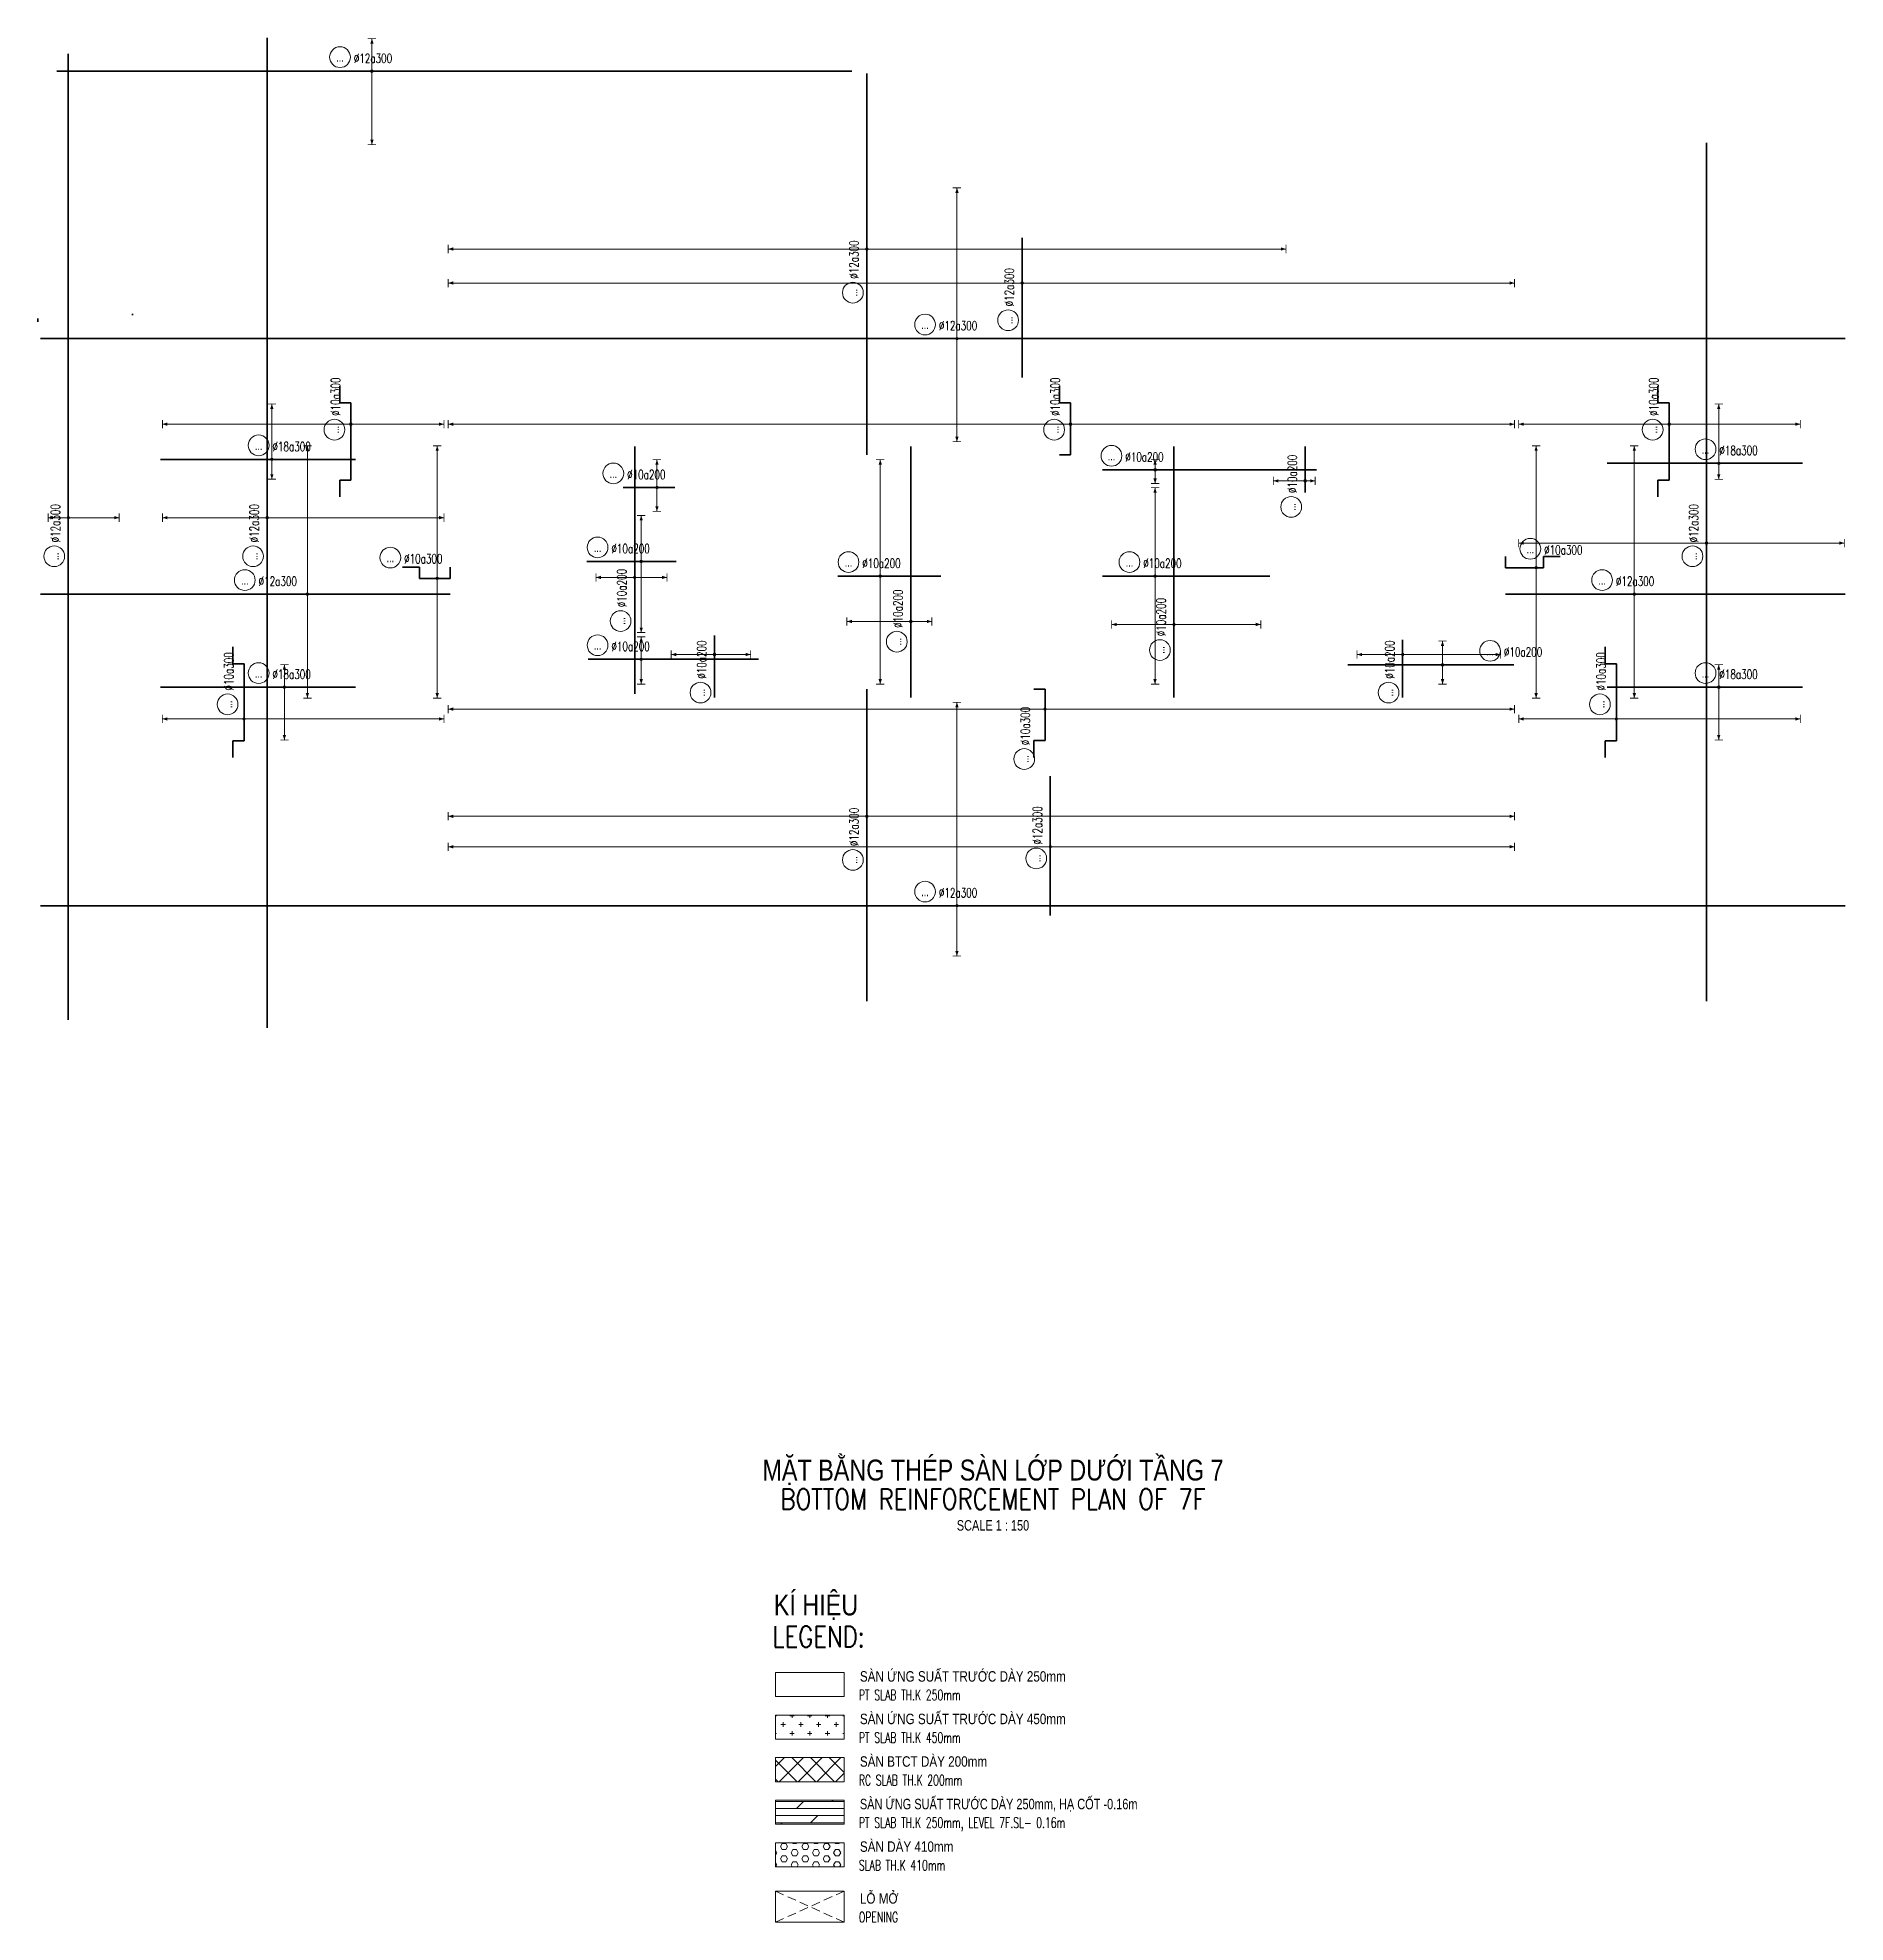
# Model space of a CAD drawing. Header units: millimetres. Extents: x 127300 to 589785, y -24728 to 44820.
# Drawn here: x 127300 to 192140, y -24728 to 42860 of the extents above; entities that cross this region are included whole.
import ezdxf
from ezdxf.enums import TextEntityAlignment as Align

# ---------------------------------------------------------------- set-up
doc = ezdxf.new("R2010")
doc.units = ezdxf.units.MM
doc.linetypes.add('DASHED2', pattern=[9.525, 6.35, -3.175])
doc.layers.get('0').update_dxf_attribs({"lineweight": 20})
for name, color, linetype, lineweight in [('NDC_S_ANNO', 7, 'Continuous', 20), ('NDC_S_DIM', 1, 'Continuous', 15), ('NDC_S_ENG TEXT', 2, 'Continuous', 20), ('NDC_S_ENG TITLE', 3, 'Continuous', 20), ('NDC_S_HATCH MATERIAL', 8, 'Continuous', 13), ('NDC_S_OPENING', 9, 'DASHED2', 13), ('NDC_S_REBAR', 4, 'Continuous', 35), ('NDC_S_SLAB', 2, 'Continuous', 20), ('NDC_S_TEXT SYMBOL', 7, 'Continuous', 20), ('NDC_S_VN TEXT', 7, 'Continuous', 20), ('NDC_S_VN TITLE', 6, 'Continuous', 35)]:
    doc.layers.add(name, color=color, linetype=linetype, lineweight=lineweight)
doc.styles.add('$0$NDC_EN TXT', font='romans.shx', dxfattribs={"width": 0.8})
doc.styles.add('ARIAL', font='arial.ttf', dxfattribs={"width": 0.7})
doc.styles.add('NDC_ANNO', font='', dxfattribs={"width": 0.8})
doc.styles.add('NDC_EN TXT', font='romans.shx', dxfattribs={"width": 0.8})
doc.styles.add('NDC_ROMANS', font='romans.shx', dxfattribs={"width": 0.7})
doc.styles.add('NDC_VIE TXT', font='arial.ttf', dxfattribs={"width": 0.8})
doc.styles.get('NDC_ANNO').set_extended_font_data('Dotum')

msp = doc.modelspace()

# ---------------------------------------------------------------- texts
at = {"layer": 'NDC_S_ENG TEXT', "style": '$0$NDC_EN TXT'}
for s, height, width, p in [('LEGEND:', 750, 0.8, (153653, -14863)), ('PT SLAB TH.K 250mm', 375, 0.65, (156755, -16765)), ('PT SLAB TH.K 450mm', 375, 0.65, (156755, -18291)), ('RC SLAB TH.K 200mm', 375, 0.65, (156755, -19817)), ('PT SLAB TH.K 250mm, LEVEL 7F.SL- 0.16m', 375, 0.65, (156755, -21343)), ('SLAB TH.K 410mm', 375, 0.65, (156755, -22869)), ('OPENING', 375, 0.65, (156755, -24728))]:
    msp.add_text(s, height=height, dxfattribs=dict(at, width=width)).set_placement(p)
at = {"layer": 'NDC_S_VN TEXT', "style": 'NDC_VIE TXT', "width": 0.8}
msp.add_text('KÍ HIỆU', height=750, dxfattribs=at).set_placement((153704, -12972), align=Align.TOP_LEFT)
at = {"layer": 'NDC_S_VN TEXT', "style": 'NDC_VIE TXT'}
for s, width, p in [('SÀN ỨNG SUẤT TRƯỚC DÀY 250mm', 0.8, (156793, -16096)), ('SÀN ỨNG SUẤT TRƯỚC DÀY 450mm', 0.8, (156793, -17622)), ('SÀN BTCT DÀY 200mm', 0.8, (156793, -19148)), ('SÀN ỨNG SUẤT TRƯỚC DÀY 250mm, HẠ CỐT -0.16m', 0.75, (156793, -20674)), ('SÀN DÀY 410mm', 0.8, (156793, -22200)), ('LỖ MỞ', 0.8, (156793, -24059))]:
    msp.add_text(s, height=375, dxfattribs=dict(at, width=width)).set_placement(p)

# ---------------------------------------------------------------- blocks, each defined once
blk = doc.blocks.new('Drawing name_symbol')
at = {"layer": 'NDC_S_ENG TITLE', "style": 'NDC_EN TXT', "width": 0.8}
blk.add_attdef('SECTDET1', text='', height=5, dxfattribs=at).set_placement((0, 1.01), align=Align.CENTER)
at = {"layer": 'NDC_S_TEXT SYMBOL', "lineweight": 25, "style": 'NDC_ANNO', "width": 0.8}
blk.add_attdef('SSCALE', text='', height=2.5, dxfattribs=at).set_placement((0, -4), align=Align.CENTER)
at = {"layer": 'NDC_S_VN TITLE', "style": 'NDC_VIE TXT', "width": 0.8}
blk.add_attdef('SECTDET2', text='', height=5, dxfattribs=at).set_placement((0, 7.97), align=Align.CENTER)
blk = doc.blocks.new('*U23')
h = blk.add_hatch(color=6)
edge = h.paths.add_edge_path()
edge.add_arc((0.5, 0), 0.3, 0, 360)
at = {"layer": 'NDC_S_DIM', "color": 6}
for q in [(0.5, 21.16), (0.5, -25.84)]:
    blk.add_line((0.5, 0), q, dxfattribs=at)
for points in [[(-0.5, 21.16, 0.2, 0.2, 0), (1.5, 21.16, 0, 0, 0)], [(-0.5, -25.84, 0.2, 0.2, 0), (1.5, -25.84, 0, 0, 0)]]:
    blk.add_lwpolyline(points, format="xyseb", dxfattribs=at)
at = {"layer": 'NDC_S_DIM'}
blk.add_circle((-5.62, 3.36), 2.48, dxfattribs=at)
at = {"layer": 'NDC_S_DIM', "color": 6}
blk.add_circle((0.5, 0), 0.3, dxfattribs=at)
for points in [[(0.1, 19.96), (0.5, 21.16), (0.9, 19.96)], [(0.1, -24.64), (0.5, -25.84), (0.9, -24.64)]]:
    blk.add_solid(points, dxfattribs=at)
at = {"layer": 'NDC_S_REBAR'}
for p, q in [((0, 0), (-12.04, 0)), ((-12.04, 0), (-12.04, 0)), ((0, 0), (27.96, 0)), ((27.96, 0), (27.96, 0)), ((27.96, 0), (27.96, 0)), ((-12.04, 0), (-12.04, 0))]:
    blk.add_line(p, q, dxfattribs=at)
at = {"layer": 'NDC_S_VN TEXT', "style": 'ARIAL', "width": 0.7}
blk.add_attdef('KHT', text='', height=2.2, dxfattribs=at).set_placement((-5.62, 3.36), align=Align.MIDDLE_CENTER)
at = {"layer": 'NDC_S_VN TEXT', "color": 3, "style": 'NDC_ROMANS', "width": 0.7}
blk.add_attdef('DKT', (-2.32, 1.98), '', height=2.2, dxfattribs=at)
blk = doc.blocks.new('*U24')
h = blk.add_hatch(color=6)
edge = h.paths.add_edge_path()
edge.add_arc((1.97, 0), 0.3, 0, 360)
at = {"layer": 'NDC_S_DIM', "color": 6}
for q in [(1.97, 27.83), (1.97, -25.84)]:
    blk.add_line((1.97, 0), q, dxfattribs=at)
for points in [[(0.97, 27.83, 0.2, 0.2, 0), (2.97, 27.83, 0, 0, 0)], [(0.97, -25.84, 0.2, 0.2, 0), (2.97, -25.84, 0, 0, 0)]]:
    blk.add_lwpolyline(points, format="xyseb", dxfattribs=at)
at = {"layer": 'NDC_S_DIM'}
blk.add_circle((-5.62, 3.36), 2.48, dxfattribs=at)
at = {"layer": 'NDC_S_DIM', "color": 6}
blk.add_circle((1.97, 0), 0.3, dxfattribs=at)
for points in [[(1.57, 26.63), (1.97, 27.83), (2.37, 26.63)], [(1.57, -24.64), (1.97, -25.84), (2.37, -24.64)]]:
    blk.add_solid(points, dxfattribs=at)
at = {"layer": 'NDC_S_REBAR'}
for p, q in [((0, 0), (-8.18, 0)), ((-8.18, 0), (-8.18, 0)), ((0, 0), (16.48, 0)), ((16.48, 0), (16.48, 0)), ((16.48, 0), (16.48, 0)), ((-8.18, 0), (-8.18, 0))]:
    blk.add_line(p, q, dxfattribs=at)
at = {"layer": 'NDC_S_VN TEXT', "style": 'ARIAL', "width": 0.7}
blk.add_attdef('KHT', text='', height=2.2, dxfattribs=at).set_placement((-5.62, 3.36), align=Align.MIDDLE_CENTER)
at = {"layer": 'NDC_S_VN TEXT', "color": 3, "style": 'NDC_ROMANS', "width": 0.7}
blk.add_attdef('DKT', (-2.32, 1.98), '', height=2.2, dxfattribs=at)
blk = doc.blocks.new('*U25')
h = blk.add_hatch(color=6)
edge = h.paths.add_edge_path()
edge.add_arc((4.81, 0), 0.3, 0, 360)
at = {"layer": 'NDC_S_DIM', "color": 6}
for q in [(4.81, 5.38), (4.81, -5.95)]:
    blk.add_line((4.81, 0), q, dxfattribs=at)
for points in [[(3.81, 5.38, 0.2, 0.2, 0), (5.81, 5.38, 0, 0, 0)], [(3.81, -5.95, 0.2, 0.2, 0), (5.81, -5.95, 0, 0, 0)]]:
    blk.add_lwpolyline(points, format="xyseb", dxfattribs=at)
at = {"layer": 'NDC_S_DIM'}
blk.add_circle((-5.62, 3.36), 2.48, dxfattribs=at)
at = {"layer": 'NDC_S_DIM', "color": 6}
blk.add_circle((4.81, 0), 0.3, dxfattribs=at)
for points in [[(4.41, 4.18), (4.81, 5.38), (5.21, 4.18)], [(4.41, -4.75), (4.81, -5.95), (5.21, -4.75)]]:
    blk.add_solid(points, dxfattribs=at)
at = {"layer": 'NDC_S_REBAR'}
for p, q in [((0, 0), (-7.85, 0)), ((-7.85, 0), (-7.85, 0)), ((0, 0), (32.82, 0)), ((32.82, 0), (32.82, 0)), ((32.82, 0), (32.82, 0)), ((-7.85, 0), (-7.85, 0))]:
    blk.add_line(p, q, dxfattribs=at)
at = {"layer": 'NDC_S_VN TEXT', "style": 'ARIAL', "width": 0.7}
blk.add_attdef('KHT', text='', height=2.2, dxfattribs=at).set_placement((-5.62, 3.36), align=Align.MIDDLE_CENTER)
at = {"layer": 'NDC_S_VN TEXT', "color": 3, "style": 'NDC_ROMANS', "width": 0.7}
blk.add_attdef('DKT', (-2.32, 1.98), '', height=2.2, dxfattribs=at)
blk = doc.blocks.new('*U19')
h = blk.add_hatch(color=6)
edge = h.paths.add_edge_path()
edge.add_arc((4.81, 0), 0.3, 0, 360)
at = {"layer": 'NDC_S_DIM', "color": 6}
for q in [(4.81, 10.99), (4.81, -17.01)]:
    blk.add_line((4.81, 0), q, dxfattribs=at)
for points in [[(3.81, 10.99, 0.2, 0.2, 0), (5.81, 10.99, 0, 0, 0)], [(3.81, -17.01, 0.2, 0.2, 0), (5.81, -17.01, 0, 0, 0)]]:
    blk.add_lwpolyline(points, format="xyseb", dxfattribs=at)
at = {"layer": 'NDC_S_DIM'}
blk.add_circle((-5.62, 3.36), 2.48, dxfattribs=at)
at = {"layer": 'NDC_S_DIM', "color": 6}
blk.add_circle((4.81, 0), 0.3, dxfattribs=at)
for points in [[(4.41, 9.79), (4.81, 10.99), (5.21, 9.79)], [(4.41, -15.81), (4.81, -17.01), (5.21, -15.81)]]:
    blk.add_solid(points, dxfattribs=at)
at = {"layer": 'NDC_S_REBAR'}
for p, q in [((0, 0), (-8.18, 0)), ((-8.18, 0), (-8.18, 0)), ((0, 0), (13.15, 0)), ((13.15, 0), (13.15, 0)), ((13.15, 0), (13.15, 0)), ((-8.18, 0), (-8.18, 0))]:
    blk.add_line(p, q, dxfattribs=at)
at = {"layer": 'NDC_S_VN TEXT', "style": 'ARIAL', "width": 0.7}
blk.add_attdef('KHT', text='', height=2.2, dxfattribs=at).set_placement((-5.62, 3.36), align=Align.MIDDLE_CENTER)
at = {"layer": 'NDC_S_VN TEXT', "color": 3, "style": 'NDC_ROMANS', "width": 0.7}
blk.add_attdef('DKT', (-2.32, 1.98), '', height=2.2, dxfattribs=at)
blk = doc.blocks.new('*U20')
h = blk.add_hatch(color=6)
edge = h.paths.add_edge_path()
edge.add_arc((4.81, 0), 0.3, 0, 360)
at = {"layer": 'NDC_S_DIM', "color": 6}
for q in [(4.81, 6.63), (4.81, -5.71)]:
    blk.add_line((4.81, 0), q, dxfattribs=at)
for points in [[(3.81, 6.63, 0.2, 0.2, 0), (5.81, 6.63, 0, 0, 0)], [(3.81, -5.71, 0.2, 0.2, 0), (5.81, -5.71, 0, 0, 0)]]:
    blk.add_lwpolyline(points, format="xyseb", dxfattribs=at)
at = {"layer": 'NDC_S_DIM'}
blk.add_circle((-5.62, 3.36), 2.48, dxfattribs=at)
at = {"layer": 'NDC_S_DIM', "color": 6}
blk.add_circle((4.81, 0), 0.3, dxfattribs=at)
for points in [[(4.41, 5.43), (4.81, 6.63), (5.21, 5.43)], [(4.41, -4.51), (4.81, -5.71), (5.21, -4.51)]]:
    blk.add_solid(points, dxfattribs=at)
at = {"layer": 'NDC_S_REBAR'}
for p, q in [((0, 0), (-3.28, 0)), ((-3.28, 0), (-3.28, 0)), ((0, 0), (9.06, 0)), ((9.06, 0), (9.06, 0)), ((9.06, 0), (9.06, 0)), ((-3.28, 0), (-3.28, 0))]:
    blk.add_line(p, q, dxfattribs=at)
at = {"layer": 'NDC_S_VN TEXT', "style": 'ARIAL', "width": 0.7}
blk.add_attdef('KHT', text='', height=2.2, dxfattribs=at).set_placement((-5.62, 3.36), align=Align.MIDDLE_CENTER)
at = {"layer": 'NDC_S_VN TEXT', "color": 3, "style": 'NDC_ROMANS', "width": 0.7}
blk.add_attdef('DKT', (-2.32, 1.98), '', height=2.2, dxfattribs=at)
blk = doc.blocks.new('*U21')
h = blk.add_hatch(color=6)
edge = h.paths.add_edge_path()
edge.add_arc((4.81, 0), 0.3, 0, 360)
at = {"layer": 'NDC_S_DIM', "color": 6}
for q in [(4.81, 2.43), (4.81, -3.24)]:
    blk.add_line((4.81, 0), q, dxfattribs=at)
for points in [[(3.81, 2.43, 0.2, 0.2, 0), (5.81, 2.43, 0, 0, 0)], [(3.81, -3.24, 0.2, 0.2, 0), (5.81, -3.24, 0, 0, 0)]]:
    blk.add_lwpolyline(points, format="xyseb", dxfattribs=at)
at = {"layer": 'NDC_S_DIM'}
blk.add_circle((-5.62, 3.36), 2.48, dxfattribs=at)
at = {"layer": 'NDC_S_DIM', "color": 6}
blk.add_circle((4.81, 0), 0.3, dxfattribs=at)
for points in [[(4.41, 1.23), (4.81, 2.43), (5.21, 1.23)], [(4.41, -2.04), (4.81, -3.24), (5.21, -2.04)]]:
    blk.add_solid(points, dxfattribs=at)
at = {"layer": 'NDC_S_REBAR'}
for p, q in [((0, 0), (-7.73, 0)), ((-7.73, 0), (-7.73, 0)), ((0, 0), (43.4, 0)), ((43.4, 0), (43.4, 0)), ((43.4, 0), (43.4, 0)), ((-7.73, 0), (-7.73, 0))]:
    blk.add_line(p, q, dxfattribs=at)
at = {"layer": 'NDC_S_VN TEXT', "style": 'ARIAL', "width": 0.7}
blk.add_attdef('KHT', text='', height=2.2, dxfattribs=at).set_placement((-5.62, 3.36), align=Align.MIDDLE_CENTER)
at = {"layer": 'NDC_S_VN TEXT', "color": 3, "style": 'NDC_ROMANS', "width": 0.7}
blk.add_attdef('DKT', (-2.32, 1.98), '', height=2.2, dxfattribs=at)
blk = doc.blocks.new('*U22')
h = blk.add_hatch(color=6)
edge = h.paths.add_edge_path()
edge.add_arc((-0.79, 0), 0.3, 0, 360)
at = {"layer": 'NDC_S_DIM', "color": 6}
for q in [(-0.79, 15.31), (-0.79, -5.02)]:
    blk.add_line((-0.79, 0), q, dxfattribs=at)
for points in [[(-1.79, 15.31, 0.2, 0.2, 0), (0.21, 15.31, 0, 0, 0)], [(-1.79, -5.02, 0.2, 0.2, 0), (0.21, -5.02, 0, 0, 0)]]:
    blk.add_lwpolyline(points, format="xyseb", dxfattribs=at)
at = {"layer": 'NDC_S_DIM'}
blk.add_circle((-5.62, 3.36), 2.48, dxfattribs=at)
at = {"layer": 'NDC_S_DIM', "color": 6}
blk.add_circle((-0.79, 0), 0.3, dxfattribs=at)
for points in [[(-1.19, 14.11), (-0.79, 15.31), (-0.39, 14.11)], [(-1.19, -3.82), (-0.79, -5.02), (-0.39, -3.82)]]:
    blk.add_solid(points, dxfattribs=at)
at = {"layer": 'NDC_S_REBAR'}
for p, q in [((0, 0), (-18.94, 0)), ((-18.94, 0), (-18.94, 0)), ((0, 0), (41.06, 0)), ((41.06, 0), (41.06, 0)), ((41.06, 0), (41.06, 0)), ((-18.94, 0), (-18.94, 0))]:
    blk.add_line(p, q, dxfattribs=at)
at = {"layer": 'NDC_S_VN TEXT', "style": 'ARIAL', "width": 0.7}
blk.add_attdef('KHT', text='', height=2.2, dxfattribs=at).set_placement((-5.62, 3.36), align=Align.MIDDLE_CENTER)
at = {"layer": 'NDC_S_VN TEXT', "color": 3, "style": 'NDC_ROMANS', "width": 0.7}
blk.add_attdef('DKT', (-2.32, 1.98), '', height=2.2, dxfattribs=at)
blk = doc.blocks.new('*U14')
h = blk.add_hatch(color=6)
edge = h.paths.add_edge_path()
edge.add_arc((0.5, 0), 0.3, 0, 360)
at = {"layer": 'NDC_S_DIM', "color": 6}
for q in [(0.5, 14.9), (0.5, -20.77)]:
    blk.add_line((0.5, 0), q, dxfattribs=at)
for points in [[(-0.5, 14.9, 0.2, 0.2, 0), (1.5, 14.9, 0, 0, 0)], [(-0.5, -20.77, 0.2, 0.2, 0), (1.5, -20.77, 0, 0, 0)]]:
    blk.add_lwpolyline(points, format="xyseb", dxfattribs=at)
at = {"layer": 'NDC_S_DIM'}
blk.add_circle((-5.62, 3.36), 2.48, dxfattribs=at)
at = {"layer": 'NDC_S_DIM', "color": 6}
blk.add_circle((0.5, 0), 0.3, dxfattribs=at)
for points in [[(0.1, 13.7), (0.5, 14.9), (0.9, 13.7)], [(0.1, -19.57), (0.5, -20.77), (0.9, -19.57)]]:
    blk.add_solid(points, dxfattribs=at)
at = {"layer": 'NDC_S_REBAR'}
for p, q in [((0, 0), (-16.95, 0)), ((-16.95, 0), (-16.95, 0)), ((0, 0), (43.05, 0)), ((43.05, 0), (43.05, 0)), ((43.05, 0), (43.05, 0)), ((-16.95, 0), (-16.95, 0))]:
    blk.add_line(p, q, dxfattribs=at)
at = {"layer": 'NDC_S_VN TEXT', "style": 'ARIAL', "width": 0.7}
blk.add_attdef('KHT', text='', height=2.2, dxfattribs=at).set_placement((-5.62, 3.36), align=Align.MIDDLE_CENTER)
at = {"layer": 'NDC_S_VN TEXT', "color": 3, "style": 'NDC_ROMANS', "width": 0.7}
blk.add_attdef('DKT', (-2.32, 1.98), '', height=2.2, dxfattribs=at)
blk = doc.blocks.new('*U15')
h = blk.add_hatch(color=6)
edge = h.paths.add_edge_path()
edge.add_arc((0.61, 0), 0.3, 0, 360)
at = {"layer": 'NDC_S_DIM', "color": 6}
for q in [(0.61, 7.61), (0.61, -2.39)]:
    blk.add_line((0.61, 0), q, dxfattribs=at)
for points in [[(-0.39, 7.61, 0.2, 0.2, 0), (1.61, 7.61, 0, 0, 0)], [(-0.39, -2.39, 0.2, 0.2, 0), (1.61, -2.39, 0, 0, 0)]]:
    blk.add_lwpolyline(points, format="xyseb", dxfattribs=at)
at = {"layer": 'NDC_S_DIM'}
blk.add_circle((-5.62, 3.36), 2.48, dxfattribs=at)
at = {"layer": 'NDC_S_DIM', "color": 6}
blk.add_circle((0.61, 0), 0.3, dxfattribs=at)
for points in [[(0.21, 6.41), (0.61, 7.61), (1.01, 6.41)], [(0.21, -1.19), (0.61, -2.39), (1.01, -1.19)]]:
    blk.add_solid(points, dxfattribs=at)
at = {"layer": 'NDC_S_REBAR'}
for p, q in [((0, 0), (-2.17, 0)), ((-2.17, 0), (-2.17, 0)), ((0, 0), (8.83, 0)), ((8.83, 0), (8.83, 0)), ((8.83, 0), (8.83, 0)), ((-2.17, 0), (-2.17, 0))]:
    blk.add_line(p, q, dxfattribs=at)
at = {"layer": 'NDC_S_VN TEXT', "style": 'ARIAL', "width": 0.7}
blk.add_attdef('KHT', text='', height=2.2, dxfattribs=at).set_placement((-5.62, 3.36), align=Align.MIDDLE_CENTER)
at = {"layer": 'NDC_S_VN TEXT', "color": 3, "style": 'NDC_ROMANS', "width": 0.7}
blk.add_attdef('DKT', (-2.32, 1.98), '', height=2.2, dxfattribs=at)
blk = doc.blocks.new('*U16')
h = blk.add_hatch(color=6)
edge = h.paths.add_edge_path()
edge.add_arc((3.48, 0), 0.3, 0, 360)
at = {"layer": 'NDC_S_DIM', "color": 6}
for q in [(3.48, 10.9), (3.48, -23.43)]:
    blk.add_line((3.48, 0), q, dxfattribs=at)
for points in [[(2.48, 10.9, 0.2, 0.2, 0), (4.48, 10.9, 0, 0, 0)], [(2.48, -23.43, 0.2, 0.2, 0), (4.48, -23.43, 0, 0, 0)]]:
    blk.add_lwpolyline(points, format="xyseb", dxfattribs=at)
at = {"layer": 'NDC_S_DIM'}
blk.add_circle((-5.62, 3.36), 2.48, dxfattribs=at)
at = {"layer": 'NDC_S_DIM', "color": 6}
blk.add_circle((3.48, 0), 0.3, dxfattribs=at)
for points in [[(3.08, 9.7), (3.48, 10.9), (3.88, 9.7)], [(3.08, -22.23), (3.48, -23.43), (3.88, -22.23)]]:
    blk.add_solid(points, dxfattribs=at)
at = {"layer": 'NDC_S_REBAR'}
for p, q in [((0, 0), (-6.77, 0)), ((-6.77, 0), (-6.77, 0)), ((0, 0), (7.03, 0)), ((7.03, 0), (7.03, 0)), ((7.03, 0), (7.03, 0)), ((-6.77, 0), (-6.77, 0))]:
    blk.add_line(p, q, dxfattribs=at)
at = {"layer": 'NDC_S_VN TEXT', "style": 'ARIAL', "width": 0.7}
blk.add_attdef('KHT', text='', height=2.2, dxfattribs=at).set_placement((-5.62, 3.36), align=Align.MIDDLE_CENTER)
at = {"layer": 'NDC_S_VN TEXT', "color": 3, "style": 'NDC_ROMANS', "width": 0.7}
blk.add_attdef('DKT', (-2.32, 1.98), '', height=2.2, dxfattribs=at)
blk = doc.blocks.new('*U17')
h = blk.add_hatch(color=6)
edge = h.paths.add_edge_path()
edge.add_arc((4.81, 0), 0.3, 0, 360)
at = {"layer": 'NDC_S_DIM', "color": 6}
for q in [(4.81, 5.72), (4.81, -4.61)]:
    blk.add_line((4.81, 0), q, dxfattribs=at)
for points in [[(3.81, 5.72, 0.2, 0.2, 0), (5.81, 5.72, 0, 0, 0)], [(3.81, -4.61, 0.2, 0.2, 0), (5.81, -4.61, 0, 0, 0)]]:
    blk.add_lwpolyline(points, format="xyseb", dxfattribs=at)
at = {"layer": 'NDC_S_DIM'}
blk.add_circle((16.18, 3.36), 2.48, dxfattribs=at)
at = {"layer": 'NDC_S_DIM', "color": 6}
blk.add_circle((4.81, 0), 0.3, dxfattribs=at)
for points in [[(4.41, 4.52), (4.81, 5.72), (5.21, 4.52)], [(4.41, -3.41), (4.81, -4.61), (5.21, -3.41)]]:
    blk.add_solid(points, dxfattribs=at)
at = {"layer": 'NDC_S_REBAR'}
for p, q in [((0, 0), (-17.8, 0)), ((-17.8, 0), (-17.8, 0)), ((0, 0), (21.87, 0)), ((21.87, 0), (21.87, 0)), ((21.87, 0), (21.87, 0)), ((-17.8, 0), (-17.8, 0))]:
    blk.add_line(p, q, dxfattribs=at)
at = {"layer": 'NDC_S_VN TEXT', "style": 'ARIAL', "width": 0.7}
blk.add_attdef('KHT', text='', height=2.2, dxfattribs=at).set_placement((16.18, 3.36), align=Align.MIDDLE_CENTER)
at = {"layer": 'NDC_S_VN TEXT', "color": 3, "style": 'NDC_ROMANS', "width": 0.7}
blk.add_attdef('DKT', (19.48, 1.98), '', height=2.2, dxfattribs=at)
blk = doc.blocks.new('*U18')
h = blk.add_hatch(color=6)
edge = h.paths.add_edge_path()
edge.add_arc((4.81, 0), 0.3, 0, 360)
at = {"layer": 'NDC_S_DIM', "color": 6}
for q in [(4.81, 9.26), (4.81, -7.74)]:
    blk.add_line((4.81, 0), q, dxfattribs=at)
for points in [[(3.81, 9.26, 0.2, 0.2, 0), (5.81, 9.26, 0, 0, 0)], [(3.81, -7.74, 0.2, 0.2, 0), (5.81, -7.74, 0, 0, 0)]]:
    blk.add_lwpolyline(points, format="xyseb", dxfattribs=at)
at = {"layer": 'NDC_S_DIM'}
blk.add_circle((-5.62, 3.36), 2.48, dxfattribs=at)
at = {"layer": 'NDC_S_DIM', "color": 6}
blk.add_circle((4.81, 0), 0.3, dxfattribs=at)
for points in [[(4.41, 8.06), (4.81, 9.26), (5.21, 8.06)], [(4.41, -6.54), (4.81, -7.74), (5.21, -6.54)]]:
    blk.add_solid(points, dxfattribs=at)
at = {"layer": 'NDC_S_REBAR'}
for p, q in [((0, 0), (-23.03, 0)), ((-23.03, 0), (-23.03, 0)), ((0, 0), (36.12, 0)), ((36.12, 0), (36.12, 0)), ((36.12, 0), (36.12, 0)), ((-23.03, 0), (-23.03, 0))]:
    blk.add_line(p, q, dxfattribs=at)
at = {"layer": 'NDC_S_VN TEXT', "style": 'ARIAL', "width": 0.7}
blk.add_attdef('KHT', text='', height=2.2, dxfattribs=at).set_placement((-5.62, 3.36), align=Align.MIDDLE_CENTER)
at = {"layer": 'NDC_S_VN TEXT', "color": 3, "style": 'NDC_ROMANS', "width": 0.7}
blk.add_attdef('DKT', (-2.32, 1.98), '', height=2.2, dxfattribs=at)
blk = doc.blocks.new('*U13')
h = blk.add_hatch(color=6)
edge = h.paths.add_edge_path()
edge.add_arc((3.48, 0), 0.3, 0, 360)
at = {"layer": 'NDC_S_DIM', "color": 6}
for q in [(3.48, 10.37), (3.48, -8.63)]:
    blk.add_line((3.48, 0), q, dxfattribs=at)
for points in [[(2.48, 10.37, 0.2, 0.2, 0), (4.48, 10.37, 0, 0, 0)], [(2.48, -8.63, 0.2, 0.2, 0), (4.48, -8.63, 0, 0, 0)]]:
    blk.add_lwpolyline(points, format="xyseb", dxfattribs=at)
at = {"layer": 'NDC_S_DIM'}
blk.add_circle((-5.62, 3.36), 2.48, dxfattribs=at)
at = {"layer": 'NDC_S_DIM', "color": 6}
blk.add_circle((3.48, 0), 0.3, dxfattribs=at)
for points in [[(3.08, 9.17), (3.48, 10.37), (3.88, 9.17)], [(3.08, -7.43), (3.48, -8.63), (3.88, -7.43)]]:
    blk.add_solid(points, dxfattribs=at)
at = {"layer": 'NDC_S_REBAR'}
for p, q in [((0, 0), (-6.77, 0)), ((-6.77, 0), (-6.77, 0)), ((0, 0), (8.03, 0)), ((8.03, 0), (8.03, 0)), ((8.03, 0), (8.03, 0)), ((-6.77, 0), (-6.77, 0))]:
    blk.add_line(p, q, dxfattribs=at)
at = {"layer": 'NDC_S_VN TEXT', "style": 'ARIAL', "width": 0.7}
blk.add_attdef('KHT', text='', height=2.2, dxfattribs=at).set_placement((-5.62, 3.36), align=Align.MIDDLE_CENTER)
at = {"layer": 'NDC_S_VN TEXT', "color": 3, "style": 'NDC_ROMANS', "width": 0.7}
blk.add_attdef('DKT', (-2.32, 1.98), '', height=2.2, dxfattribs=at)
blk = doc.blocks.new('*U88')
h = blk.add_hatch(color=6)
edge = h.paths.add_edge_path()
edge.add_arc((-75.12, 0), 0.3, 0, 360)
at = {"layer": 'NDC_S_DIM', "color": 6}
for q in [(-75.12, 48.62), (-75.12, -12.04)]:
    blk.add_line((-75.12, 0), q, dxfattribs=at)
for points in [[(-76.12, 48.62, 0.2, 0.2, 0), (-74.12, 48.62, 0, 0, 0)], [(-76.12, -12.04, 0.2, 0.2, 0), (-74.12, -12.04, 0, 0, 0)]]:
    blk.add_lwpolyline(points, format="xyseb", dxfattribs=at)
at = {"layer": 'NDC_S_DIM'}
blk.add_circle((-82.75, 3.36), 2.48, dxfattribs=at)
at = {"layer": 'NDC_S_DIM', "color": 6}
blk.add_circle((-75.12, 0), 0.3, dxfattribs=at)
for points in [[(-75.52, 47.42), (-75.12, 48.62), (-74.72, 47.42)], [(-75.52, -10.84), (-75.12, -12.04), (-74.72, -10.84)]]:
    blk.add_solid(points, dxfattribs=at)
at = {"layer": 'NDC_S_REBAR'}
for p, q in [((0, 0), (-294.29, 0)), ((-294.29, 0), (-294.29, 0)), ((0, 0), (137.31, 0)), ((137.31, 0), (137.31, 0)), ((137.31, 0), (137.31, 0)), ((-294.29, 0), (-294.29, 0))]:
    blk.add_line(p, q, dxfattribs=at)
at = {"layer": 'NDC_S_VN TEXT', "style": 'ARIAL', "width": 0.7}
blk.add_attdef('KHT', text='', height=2.2, dxfattribs=at).set_placement((-82.75, 3.36), align=Align.MIDDLE_CENTER)
at = {"layer": 'NDC_S_VN TEXT', "color": 3, "style": 'NDC_ROMANS', "width": 0.7}
blk.add_attdef('DKT', (-79.45, 1.98), '', height=2.2, dxfattribs=at)
blk = doc.blocks.new('*U86')
h = blk.add_hatch(color=6)
edge = h.paths.add_edge_path()
edge.add_arc((9.35, 0), 0.3, 0, 360)
at = {"layer": 'NDC_S_DIM', "color": 6}
for q in [(9.35, 35.47), (9.35, -24.86)]:
    blk.add_line((9.35, 0), q, dxfattribs=at)
for points in [[(8.35, 35.47, 0.2, 0.2, 0), (10.35, 35.47, 0, 0, 0)], [(8.35, -24.86, 0.2, 0.2, 0), (10.35, -24.86, 0, 0, 0)]]:
    blk.add_lwpolyline(points, format="xyseb", dxfattribs=at)
at = {"layer": 'NDC_S_DIM'}
blk.add_circle((-5.62, 3.36), 2.48, dxfattribs=at)
at = {"layer": 'NDC_S_DIM', "color": 6}
blk.add_circle((9.35, 0), 0.3, dxfattribs=at)
for points in [[(8.95, 34.27), (9.35, 35.47), (9.75, 34.27)], [(8.95, -23.66), (9.35, -24.86), (9.75, -23.66)]]:
    blk.add_solid(points, dxfattribs=at)
at = {"layer": 'NDC_S_REBAR'}
for p, q in [((0, 0), (-54.48, 0)), ((-54.48, 0), (-54.48, 0)), ((0, 0), (43.52, 0)), ((43.52, 0), (43.52, 0)), ((43.52, 0), (43.52, 0)), ((-54.48, 0), (-54.48, 0))]:
    blk.add_line(p, q, dxfattribs=at)
at = {"layer": 'NDC_S_VN TEXT', "style": 'ARIAL', "width": 0.7}
blk.add_attdef('KHT', text='', height=2.2, dxfattribs=at).set_placement((-5.62, 3.36), align=Align.MIDDLE_CENTER)
at = {"layer": 'NDC_S_VN TEXT', "color": 3, "style": 'NDC_ROMANS', "width": 0.7}
blk.add_attdef('DKT', (-2.32, 1.98), '', height=2.2, dxfattribs=at)
blk = doc.blocks.new('*U91')
h = blk.add_hatch(color=6)
edge = h.paths.add_edge_path()
edge.add_arc((2.08, 0), 0.3, 0, 360)
at = {"layer": 'NDC_S_DIM', "color": 6}
for q in [(2.08, 35.47), (2.08, -24.86)]:
    blk.add_line((2.08, 0), q, dxfattribs=at)
for points in [[(1.08, 35.47, 0.2, 0.2, 0), (3.08, 35.47, 0, 0, 0)], [(1.08, -24.86, 0.2, 0.2, 0), (3.08, -24.86, 0, 0, 0)]]:
    blk.add_lwpolyline(points, format="xyseb", dxfattribs=at)
at = {"layer": 'NDC_S_DIM'}
blk.add_circle((-5.62, 3.36), 2.48, dxfattribs=at)
at = {"layer": 'NDC_S_DIM', "color": 6}
blk.add_circle((2.08, 0), 0.3, dxfattribs=at)
for points in [[(1.68, 34.27), (2.08, 35.47), (2.48, 34.27)], [(1.68, -23.66), (2.08, -24.86), (2.48, -23.66)]]:
    blk.add_solid(points, dxfattribs=at)
at = {"layer": 'NDC_S_REBAR'}
for p, q in [((0, 0), (-28.73, 0)), ((-28.73, 0), (-28.73, 0)), ((0, 0), (52.54, 0)), ((52.54, 0), (52.54, 0)), ((52.54, 0), (52.54, 0)), ((-28.73, 0), (-28.73, 0))]:
    blk.add_line(p, q, dxfattribs=at)
at = {"layer": 'NDC_S_VN TEXT', "style": 'ARIAL', "width": 0.7}
blk.add_attdef('KHT', text='', height=2.2, dxfattribs=at).set_placement((-5.62, 3.36), align=Align.MIDDLE_CENTER)
at = {"layer": 'NDC_S_VN TEXT', "color": 3, "style": 'NDC_ROMANS', "width": 0.7}
blk.add_attdef('DKT', (-2.32, 1.98), '', height=2.2, dxfattribs=at)
blk = doc.blocks.new('*U89')
h = blk.add_hatch(color=6)
edge = h.paths.add_edge_path()
edge.add_arc((4.81, 0), 0.3, 0, 360)
at = {"layer": 'NDC_S_DIM', "color": 6}
for q in [(4.81, 100.13), (4.81, -154.87)]:
    blk.add_line((4.81, 0), q, dxfattribs=at)
for points in [[(3.81, 100.13, 0.2, 0.2, 0), (5.81, 100.13, 0, 0, 0)], [(3.81, -154.87, 0.2, 0.2, 0), (5.81, -154.87, 0, 0, 0)]]:
    blk.add_lwpolyline(points, format="xyseb", dxfattribs=at)
at = {"layer": 'NDC_S_DIM'}
blk.add_circle((-5.62, 3.36), 2.48, dxfattribs=at)
at = {"layer": 'NDC_S_DIM', "color": 6}
blk.add_circle((4.81, 0), 0.3, dxfattribs=at)
for points in [[(4.41, 98.93), (4.81, 100.13), (5.21, 98.93)], [(4.41, -153.67), (4.81, -154.87), (5.21, -153.67)]]:
    blk.add_solid(points, dxfattribs=at)
at = {"layer": 'NDC_S_REBAR'}
for p, q in [((0, 0), (-39.36, 0)), ((-39.36, 0), (-39.36, 0)), ((0, 0), (35.24, 0)), ((35.24, 0), (35.24, 0)), ((35.24, 0), (35.24, 0)), ((-39.36, 0), (-39.36, 0))]:
    blk.add_line(p, q, dxfattribs=at)
at = {"layer": 'NDC_S_VN TEXT', "style": 'ARIAL', "width": 0.7}
blk.add_attdef('KHT', text='', height=2.2, dxfattribs=at).set_placement((-5.62, 3.36), align=Align.MIDDLE_CENTER)
at = {"layer": 'NDC_S_VN TEXT', "color": 3, "style": 'NDC_ROMANS', "width": 0.7}
blk.add_attdef('DKT', (-2.32, 1.98), '', height=2.2, dxfattribs=at)
blk = doc.blocks.new('*U85')
h = blk.add_hatch(color=6)
edge = h.paths.add_edge_path()
edge.add_arc((3.25, 0), 0.3, 0, 360)
at = {"layer": 'NDC_S_DIM', "color": 6}
for q in [(3.25, 25.02), (3.25, -42.31)]:
    blk.add_line((3.25, 0), q, dxfattribs=at)
for points in [[(2.25, 25.02, 0.2, 0.2, 0), (4.25, 25.02, 0, 0, 0)], [(2.25, -42.31, 0.2, 0.2, 0), (4.25, -42.31, 0, 0, 0)]]:
    blk.add_lwpolyline(points, format="xyseb", dxfattribs=at)
at = {"layer": 'NDC_S_DIM'}
blk.add_circle((-5.98, 3.36), 2.48, dxfattribs=at)
at = {"layer": 'NDC_S_DIM', "color": 6}
blk.add_circle((3.25, 0), 0.3, dxfattribs=at)
for points in [[(2.85, 23.82), (3.25, 25.02), (3.65, 23.82)], [(2.85, -41.11), (3.25, -42.31), (3.65, -41.11)]]:
    blk.add_solid(points, dxfattribs=at)
at = {"layer": 'NDC_S_REBAR'}
for p, q in [((0, 0), (-118.73, 0)), ((-118.73, 0), (-118.73, 0)), ((0, 0), (118.01, 0)), ((118.01, 0), (118.01, 0)), ((118.01, 0), (118.01, 0)), ((-118.73, 0), (-118.73, 0))]:
    blk.add_line(p, q, dxfattribs=at)
at = {"layer": 'NDC_S_VN TEXT', "style": 'ARIAL', "width": 0.7}
blk.add_attdef('KHT', text='', height=2.2, dxfattribs=at).set_placement((-5.98, 3.36), align=Align.MIDDLE_CENTER)
at = {"layer": 'NDC_S_VN TEXT', "color": 3, "style": 'NDC_ROMANS', "width": 0.7}
blk.add_attdef('DKT', (-2.68, 1.98), '', height=2.2, dxfattribs=at)
blk = doc.blocks.new('*U92')
h = blk.add_hatch(color=6)
edge = h.paths.add_edge_path()
edge.add_arc((4.81, 0), 0.3, 0, 360)
at = {"layer": 'NDC_S_DIM', "color": 6}
for q in [(4.81, 100.13), (4.81, -100.21)]:
    blk.add_line((4.81, 0), q, dxfattribs=at)
for points in [[(3.81, 100.13, 0.2, 0.2, 0), (5.81, 100.13, 0, 0, 0)], [(3.81, -100.21, 0.2, 0.2, 0), (5.81, -100.21, 0, 0, 0)]]:
    blk.add_lwpolyline(points, format="xyseb", dxfattribs=at)
at = {"layer": 'NDC_S_DIM'}
blk.add_circle((-5.62, 3.36), 2.48, dxfattribs=at)
at = {"layer": 'NDC_S_DIM', "color": 6}
blk.add_circle((4.81, 0), 0.3, dxfattribs=at)
for points in [[(4.41, 98.93), (4.81, 100.13), (5.21, 98.93)], [(4.41, -99.01), (4.81, -100.21), (5.21, -99.01)]]:
    blk.add_solid(points, dxfattribs=at)
at = {"layer": 'NDC_S_REBAR'}
for p, q in [((0, 0), (-44.4, 0)), ((-44.4, 0), (-44.4, 0)), ((0, 0), (46.74, 0)), ((46.74, 0), (46.74, 0)), ((46.74, 0), (46.74, 0)), ((-44.4, 0), (-44.4, 0))]:
    blk.add_line(p, q, dxfattribs=at)
at = {"layer": 'NDC_S_VN TEXT', "style": 'ARIAL', "width": 0.7}
blk.add_attdef('KHT', text='', height=2.2, dxfattribs=at).set_placement((-5.62, 3.36), align=Align.MIDDLE_CENTER)
at = {"layer": 'NDC_S_VN TEXT', "color": 3, "style": 'NDC_ROMANS', "width": 0.7}
blk.add_attdef('DKT', (-2.32, 1.98), '', height=2.2, dxfattribs=at)
blk = doc.blocks.new('*U90')
h = blk.add_hatch(color=6)
edge = h.paths.add_edge_path()
edge.add_arc((-2.83, 0), 0.3, 0, 360)
at = {"layer": 'NDC_S_DIM', "color": 6}
for q in [(-2.83, 44.91), (-2.83, -32.95)]:
    blk.add_line((-2.83, 0), q, dxfattribs=at)
for points in [[(-3.83, 44.91, 0.2, 0.2, 0), (-1.83, 44.91, 0, 0, 0)], [(-3.83, -32.95, 0.2, 0.2, 0), (-1.83, -32.95, 0, 0, 0)]]:
    blk.add_lwpolyline(points, format="xyseb", dxfattribs=at)
at = {"layer": 'NDC_S_DIM'}
blk.add_circle((-5.98, 3.36), 2.48, dxfattribs=at)
at = {"layer": 'NDC_S_DIM', "color": 6}
blk.add_circle((-2.83, 0), 0.3, dxfattribs=at)
for points in [[(-3.23, 43.71), (-2.83, 44.91), (-2.43, 43.71)], [(-3.23, -31.75), (-2.83, -32.95), (-2.43, -31.75)]]:
    blk.add_solid(points, dxfattribs=at)
at = {"layer": 'NDC_S_REBAR'}
for p, q in [((0, 0), (-112.33, 0)), ((-112.33, 0), (-112.33, 0)), ((0, 0), (92.87, 0)), ((92.87, 0), (92.87, 0)), ((92.87, 0), (92.87, 0)), ((-112.33, 0), (-112.33, 0))]:
    blk.add_line(p, q, dxfattribs=at)
at = {"layer": 'NDC_S_VN TEXT', "style": 'ARIAL', "width": 0.7}
blk.add_attdef('KHT', text='', height=2.2, dxfattribs=at).set_placement((-5.98, 3.36), align=Align.MIDDLE_CENTER)
at = {"layer": 'NDC_S_VN TEXT', "color": 3, "style": 'NDC_ROMANS', "width": 0.7}
blk.add_attdef('DKT', (-2.68, 1.98), '', height=2.2, dxfattribs=at)
blk = doc.blocks.new('*U84')
h = blk.add_hatch(color=6)
edge = h.paths.add_edge_path()
edge.add_arc((-75.12, 0), 0.3, 0, 360)
at = {"layer": 'NDC_S_DIM', "color": 6}
for q in [(-75.12, 36.04), (-75.12, -24.63)]:
    blk.add_line((-75.12, 0), q, dxfattribs=at)
for points in [[(-76.12, 36.04, 0.2, 0.2, 0), (-74.12, 36.04, 0, 0, 0)], [(-76.12, -24.63, 0.2, 0.2, 0), (-74.12, -24.63, 0, 0, 0)]]:
    blk.add_lwpolyline(points, format="xyseb", dxfattribs=at)
at = {"layer": 'NDC_S_DIM'}
blk.add_circle((-82.75, 3.36), 2.48, dxfattribs=at)
at = {"layer": 'NDC_S_DIM', "color": 6}
blk.add_circle((-75.12, 0), 0.3, dxfattribs=at)
for points in [[(-75.52, 34.84), (-75.12, 36.04), (-74.72, 34.84)], [(-75.52, -23.43), (-75.12, -24.63), (-74.72, -23.43)]]:
    blk.add_solid(points, dxfattribs=at)
at = {"layer": 'NDC_S_REBAR'}
for p, q in [((0, 0), (-294.29, 0)), ((-294.29, 0), (-294.29, 0)), ((0, 0), (137.31, 0)), ((137.31, 0), (137.31, 0)), ((137.31, 0), (137.31, 0)), ((-294.29, 0), (-294.29, 0))]:
    blk.add_line(p, q, dxfattribs=at)
at = {"layer": 'NDC_S_VN TEXT', "style": 'ARIAL', "width": 0.7}
blk.add_attdef('KHT', text='', height=2.2, dxfattribs=at).set_placement((-82.75, 3.36), align=Align.MIDDLE_CENTER)
at = {"layer": 'NDC_S_VN TEXT', "color": 3, "style": 'NDC_ROMANS', "width": 0.7}
blk.add_attdef('DKT', (-79.45, 1.98), '', height=2.2, dxfattribs=at)
blk = doc.blocks.new('*U87')
h = blk.add_hatch(color=6)
edge = h.paths.add_edge_path()
edge.add_arc((3.25, 0), 0.3, 0, 360)
at = {"layer": 'NDC_S_DIM', "color": 6}
for q in [(3.25, 4.82), (3.25, -12.18)]:
    blk.add_line((3.25, 0), q, dxfattribs=at)
for points in [[(2.25, 4.82, 0.2, 0.2, 0), (4.25, 4.82, 0, 0, 0)], [(2.25, -12.18, 0.2, 0.2, 0), (4.25, -12.18, 0, 0, 0)]]:
    blk.add_lwpolyline(points, format="xyseb", dxfattribs=at)
at = {"layer": 'NDC_S_DIM'}
blk.add_circle((-5.98, 3.36), 2.48, dxfattribs=at)
at = {"layer": 'NDC_S_DIM', "color": 6}
blk.add_circle((3.25, 0), 0.3, dxfattribs=at)
for points in [[(2.85, 3.62), (3.25, 4.82), (3.65, 3.62)], [(2.85, -10.98), (3.25, -12.18), (3.65, -10.98)]]:
    blk.add_solid(points, dxfattribs=at)
at = {"layer": 'NDC_S_REBAR'}
for p, q in [((0, 0), (-116.8, 0)), ((-116.8, 0), (-116.8, 0)), ((0, 0), (114.13, 0)), ((114.13, 0), (114.13, 0)), ((114.13, 0), (114.13, 0)), ((-116.8, 0), (-116.8, 0))]:
    blk.add_line(p, q, dxfattribs=at)
at = {"layer": 'NDC_S_VN TEXT', "style": 'ARIAL', "width": 0.7}
blk.add_attdef('KHT', text='', height=2.2, dxfattribs=at).set_placement((-5.98, 3.36), align=Align.MIDDLE_CENTER)
at = {"layer": 'NDC_S_VN TEXT', "color": 3, "style": 'NDC_ROMANS', "width": 0.7}
blk.add_attdef('DKT', (-2.68, 1.98), '', height=2.2, dxfattribs=at)
blk = doc.blocks.new('*U93')
h = blk.add_hatch(color=6)
edge = h.paths.add_edge_path()
edge.add_arc((-75.12, 0), 0.3, 0, 360)
at = {"layer": 'NDC_S_DIM', "color": 6}
for q in [(-75.12, 7.78), (-75.12, -17.56)]:
    blk.add_line((-75.12, 0), q, dxfattribs=at)
for points in [[(-76.12, 7.78, 0.2, 0.2, 0), (-74.12, 7.78, 0, 0, 0)], [(-76.12, -17.56, 0.2, 0.2, 0), (-74.12, -17.56, 0, 0, 0)]]:
    blk.add_lwpolyline(points, format="xyseb", dxfattribs=at)
at = {"layer": 'NDC_S_DIM'}
blk.add_circle((-82.75, 3.36), 2.48, dxfattribs=at)
at = {"layer": 'NDC_S_DIM', "color": 6}
blk.add_circle((-75.12, 0), 0.3, dxfattribs=at)
for points in [[(-75.52, 6.58), (-75.12, 7.78), (-74.72, 6.58)], [(-75.52, -16.36), (-75.12, -17.56), (-74.72, -16.36)]]:
    blk.add_solid(points, dxfattribs=at)
at = {"layer": 'NDC_S_REBAR'}
for p, q in [((0, 0), (-150.43, 0)), ((-150.43, 0), (-150.43, 0)), ((0, 0), (39.61, 0)), ((39.61, 0), (39.61, 0)), ((39.61, 0), (39.61, 0)), ((-150.43, 0), (-150.43, 0))]:
    blk.add_line(p, q, dxfattribs=at)
at = {"layer": 'NDC_S_VN TEXT', "style": 'ARIAL', "width": 0.7}
blk.add_attdef('KHT', text='', height=2.2, dxfattribs=at).set_placement((-82.75, 3.36), align=Align.MIDDLE_CENTER)
at = {"layer": 'NDC_S_VN TEXT', "color": 3, "style": 'NDC_ROMANS', "width": 0.7}
blk.add_attdef('DKT', (-79.45, 1.98), '', height=2.2, dxfattribs=at)
blk = doc.blocks.new('*U94')
h = blk.add_hatch(color=6)
edge = h.paths.add_edge_path()
edge.add_arc((-3.32, 0), 0.3, 0, 360)
at = {"layer": 'NDC_S_DIM', "color": 6}
for q in [(-3.32, 137.26), (-3.32, -117.74)]:
    blk.add_line((-3.32, 0), q, dxfattribs=at)
for points in [[(-4.32, 137.26, 0.2, 0.2, 0), (-2.32, 137.26, 0, 0, 0)], [(-4.32, -117.74, 0.2, 0.2, 0), (-2.32, -117.74, 0, 0, 0)]]:
    blk.add_lwpolyline(points, format="xyseb", dxfattribs=at)
at = {"layer": 'NDC_S_DIM'}
blk.add_circle((-12.22, 3.36), 2.48, dxfattribs=at)
at = {"layer": 'NDC_S_DIM', "color": 6}
blk.add_circle((-3.32, 0), 0.3, dxfattribs=at)
for points in [[(-3.72, 136.06), (-3.32, 137.26), (-2.92, 136.06)], [(-3.72, -116.54), (-3.32, -117.74), (-2.92, -116.54)]]:
    blk.add_solid(points, dxfattribs=at)
at = {"layer": 'NDC_S_REBAR'}
for p, q in [((0, 0), (-25.89, 0)), ((-25.89, 0), (-25.89, 0)), ((0, 0), (7.45, 0)), ((7.45, 0), (7.45, 0)), ((7.45, 0), (7.45, 0)), ((-25.89, 0), (-25.89, 0))]:
    blk.add_line(p, q, dxfattribs=at)
at = {"layer": 'NDC_S_VN TEXT', "style": 'ARIAL', "width": 0.7}
blk.add_attdef('KHT', text='', height=2.2, dxfattribs=at).set_placement((-12.22, 3.36), align=Align.MIDDLE_CENTER)
at = {"layer": 'NDC_S_VN TEXT', "color": 3, "style": 'NDC_ROMANS', "width": 0.7}
blk.add_attdef('DKT', (-8.92, 1.98), '', height=2.2, dxfattribs=at)
blk = doc.blocks.new('*U95')
h = blk.add_hatch(color=6)
edge = h.paths.add_edge_path()
edge.add_arc((-9.43, 0), 0.3, 0, 360)
at = {"layer": 'NDC_S_DIM', "color": 6}
for q in [(-9.43, 143.98), (-9.43, -111.02)]:
    blk.add_line((-9.43, 0), q, dxfattribs=at)
for points in [[(-10.43, 143.98, 0.2, 0.2, 0), (-8.43, 143.98, 0, 0, 0)], [(-10.43, -111.02, 0.2, 0.2, 0), (-8.43, -111.02, 0, 0, 0)]]:
    blk.add_lwpolyline(points, format="xyseb", dxfattribs=at)
at = {"layer": 'NDC_S_DIM'}
blk.add_circle((-12.22, 3.36), 2.48, dxfattribs=at)
at = {"layer": 'NDC_S_DIM', "color": 6}
blk.add_circle((-9.43, 0), 0.3, dxfattribs=at)
for points in [[(-9.83, 142.78), (-9.43, 143.98), (-9.03, 142.78)], [(-9.83, -109.82), (-9.43, -111.02), (-9.03, -109.82)]]:
    blk.add_solid(points, dxfattribs=at)
at = {"layer": 'NDC_S_REBAR'}
for p, q in [((0, 0), (-25.89, 0)), ((-25.89, 0), (-25.89, 0)), ((0, 0), (7.45, 0)), ((7.45, 0), (7.45, 0)), ((7.45, 0), (7.45, 0)), ((-25.89, 0), (-25.89, 0))]:
    blk.add_line(p, q, dxfattribs=at)
at = {"layer": 'NDC_S_VN TEXT', "style": 'ARIAL', "width": 0.7}
blk.add_attdef('KHT', text='', height=2.2, dxfattribs=at).set_placement((-12.22, 3.36), align=Align.MIDDLE_CENTER)
at = {"layer": 'NDC_S_VN TEXT', "color": 3, "style": 'NDC_ROMANS', "width": 0.7}
blk.add_attdef('DKT', (-8.92, 1.98), '', height=2.2, dxfattribs=at)
blk = doc.blocks.new('*U96')
h = blk.add_hatch(color=6)
edge = h.paths.add_edge_path()
edge.add_arc((3.26, 0), 0.3, 0, 360)
at = {"layer": 'NDC_S_DIM', "color": 6}
for q in [(3.26, 142.72), (3.26, -112.28)]:
    blk.add_line((3.26, 0), q, dxfattribs=at)
for points in [[(2.26, 142.72, 0.2, 0.2, 0), (4.26, 142.72, 0, 0, 0)], [(2.26, -112.28, 0.2, 0.2, 0), (4.26, -112.28, 0, 0, 0)]]:
    blk.add_lwpolyline(points, format="xyseb", dxfattribs=at)
at = {"layer": 'NDC_S_DIM'}
blk.add_circle((-8.68, 4.97), 2.48, dxfattribs=at)
at = {"layer": 'NDC_S_DIM', "color": 6}
blk.add_circle((3.26, 0), 0.3, dxfattribs=at)
for points in [[(2.86, 141.52), (3.26, 142.72), (3.66, 141.52)], [(2.86, -111.08), (3.26, -112.28), (3.66, -111.08)]]:
    blk.add_solid(points, dxfattribs=at)
at = {"layer": 'NDC_S_REBAR'}
for p, q in [((-4.29, 2.67), (-8.29, 2.67)), ((-4.29, 0), (-4.29, 2.67)), ((0, 0), (-4.29, 0)), ((0, 0), (8.05, 0)), ((8.05, 0), (8.05, 2.67)), ((8.05, 2.67), (8.05, 2.67))]:
    blk.add_line(p, q, dxfattribs=at)
at = {"layer": 'NDC_S_VN TEXT', "style": 'ARIAL', "width": 0.7}
blk.add_attdef('KHT', text='', height=2.2, dxfattribs=at).set_placement((-8.68, 4.97), align=Align.MIDDLE_CENTER)
at = {"layer": 'NDC_S_VN TEXT', "color": 3, "style": 'NDC_ROMANS', "width": 0.7}
blk.add_attdef('DKT', (-5.38, 3.6), '', height=2.2, dxfattribs=at)
blk = doc.blocks.new('*U107')
h = blk.add_hatch(color=6)
edge = h.paths.add_edge_path()
edge.add_arc((4.81, 0), 0.3, 0, 360)
at = {"layer": 'NDC_S_DIM', "color": 6}
for q in [(4.81, 148.83), (4.81, -106.17)]:
    blk.add_line((4.81, 0), q, dxfattribs=at)
for points in [[(3.81, 148.83, 0.2, 0.2, 0), (5.81, 148.83, 0, 0, 0)], [(3.81, -106.17, 0.2, 0.2, 0), (5.81, -106.17, 0, 0, 0)]]:
    blk.add_lwpolyline(points, format="xyseb", dxfattribs=at)
at = {"layer": 'NDC_S_DIM'}
blk.add_circle((3.49, 3.93), 2.48, dxfattribs=at)
at = {"layer": 'NDC_S_DIM', "color": 6}
blk.add_circle((4.81, 0), 0.3, dxfattribs=at)
for points in [[(4.41, 147.63), (4.81, 148.83), (5.21, 147.63)], [(4.41, -104.97), (4.81, -106.17), (5.21, -104.97)]]:
    blk.add_solid(points, dxfattribs=at)
at = {"layer": 'NDC_S_REBAR'}
for p, q in [((-2.52, 0), (-2.52, 2.67)), ((-2.52, 2.67), (-2.52, 2.67)), ((0, 0), (-2.52, 0)), ((0, 0), (9.88, 0)), ((9.88, 0), (9.88, 2.67)), ((9.88, 2.67), (13.88, 2.67))]:
    blk.add_line(p, q, dxfattribs=at)
at = {"layer": 'NDC_S_VN TEXT', "style": 'ARIAL', "width": 0.7}
blk.add_attdef('KHT', text='', height=2.2, dxfattribs=at).set_placement((3.49, 3.93), align=Align.MIDDLE_CENTER)
at = {"layer": 'NDC_S_VN TEXT', "color": 3, "style": 'NDC_ROMANS', "width": 0.7}
blk.add_attdef('DKT', (6.79, 2.56), '', height=2.2, dxfattribs=at)
blk = doc.blocks.new('*U103')
h = blk.add_hatch(color=6)
edge = h.paths.add_edge_path()
edge.add_arc((4.81, 0), 0.3, 0, 360)
at = {"layer": 'NDC_S_DIM', "color": 6}
for q in [(4.81, 29.15), (4.81, -31.18)]:
    blk.add_line((4.81, 0), q, dxfattribs=at)
for points in [[(3.81, 29.15, 0.2, 0.2, 0), (5.81, 29.15, 0, 0, 0)], [(3.81, -31.18, 0.2, 0.2, 0), (5.81, -31.18, 0, 0, 0)]]:
    blk.add_lwpolyline(points, format="xyseb", dxfattribs=at)
at = {"layer": 'NDC_S_DIM'}
blk.add_circle((3.42, 4.51), 2.48, dxfattribs=at)
at = {"layer": 'NDC_S_DIM', "color": 6}
blk.add_circle((4.81, 0), 0.3, dxfattribs=at)
for points in [[(4.41, 27.95), (4.81, 29.15), (5.21, 27.95)], [(4.41, -29.98), (4.81, -31.18), (5.21, -29.98)]]:
    blk.add_solid(points, dxfattribs=at)
at = {"layer": 'NDC_S_REBAR'}
for p, q in [((-2.52, 0), (-2.52, 2.67)), ((-2.52, 2.67), (-2.52, 2.67)), ((0, 0), (-2.52, 0)), ((0, 0), (6.55, 0)), ((6.55, 0), (6.55, 2.67)), ((6.55, 2.67), (10.55, 2.67))]:
    blk.add_line(p, q, dxfattribs=at)
at = {"layer": 'NDC_S_VN TEXT', "style": 'ARIAL', "width": 0.7}
blk.add_attdef('KHT', text='', height=2.2, dxfattribs=at).set_placement((3.42, 4.51), align=Align.MIDDLE_CENTER)
at = {"layer": 'NDC_S_VN TEXT', "color": 3, "style": 'NDC_ROMANS', "width": 0.7}
blk.add_attdef('DKT', (6.72, 3.14), '', height=2.2, dxfattribs=at)
blk = doc.blocks.new('*U104')
h = blk.add_hatch(color=6)
edge = h.paths.add_edge_path()
edge.add_arc((3.26, 0), 0.3, 0, 360)
at = {"layer": 'NDC_S_DIM', "color": 6}
for q in [(3.26, 31.71), (3.26, -28.63)]:
    blk.add_line((3.26, 0), q, dxfattribs=at)
for points in [[(2.26, 31.71, 0.2, 0.2, 0), (4.26, 31.71, 0, 0, 0)], [(2.26, -28.63, 0.2, 0.2, 0), (4.26, -28.63, 0, 0, 0)]]:
    blk.add_lwpolyline(points, format="xyseb", dxfattribs=at)
at = {"layer": 'NDC_S_DIM'}
blk.add_circle((-7.96, 4.97), 2.48, dxfattribs=at)
at = {"layer": 'NDC_S_DIM', "color": 6}
blk.add_circle((3.26, 0), 0.3, dxfattribs=at)
for points in [[(2.86, 30.51), (3.26, 31.71), (3.66, 30.51)], [(2.86, -27.43), (3.26, -28.63), (3.66, -27.43)]]:
    blk.add_solid(points, dxfattribs=at)
at = {"layer": 'NDC_S_REBAR'}
for p, q in [((-1.02, 2.67), (-5.02, 2.67)), ((-1.02, 0), (-1.02, 2.67)), ((0, 0), (-1.02, 0)), ((0, 0), (6.38, 0)), ((6.38, 0), (6.38, 2.67)), ((6.38, 2.67), (6.38, 2.67))]:
    blk.add_line(p, q, dxfattribs=at)
at = {"layer": 'NDC_S_VN TEXT', "style": 'ARIAL', "width": 0.7}
blk.add_attdef('KHT', text='', height=2.2, dxfattribs=at).set_placement((-7.96, 4.97), align=Align.MIDDLE_CENTER)
at = {"layer": 'NDC_S_VN TEXT', "color": 3, "style": 'NDC_ROMANS', "width": 0.7}
blk.add_attdef('DKT', (-4.66, 3.6), '', height=2.2, dxfattribs=at)
blk = doc.blocks.new('*U101')
h = blk.add_hatch(color=6)
edge = h.paths.add_edge_path()
edge.add_arc((4.81, 0), 0.3, 0, 360)
at = {"layer": 'NDC_S_DIM', "color": 6}
for q in [(4.81, 35.96), (4.81, -31.37)]:
    blk.add_line((4.81, 0), q, dxfattribs=at)
for points in [[(3.81, 35.96, 0.2, 0.2, 0), (5.81, 35.96, 0, 0, 0)], [(3.81, -31.37, 0.2, 0.2, 0), (5.81, -31.37, 0, 0, 0)]]:
    blk.add_lwpolyline(points, format="xyseb", dxfattribs=at)
at = {"layer": 'NDC_S_DIM'}
blk.add_circle((3.49, 3.93), 2.48, dxfattribs=at)
at = {"layer": 'NDC_S_DIM', "color": 6}
blk.add_circle((4.81, 0), 0.3, dxfattribs=at)
for points in [[(4.41, 34.76), (4.81, 35.96), (5.21, 34.76)], [(4.41, -30.17), (4.81, -31.37), (5.21, -30.17)]]:
    blk.add_solid(points, dxfattribs=at)
at = {"layer": 'NDC_S_REBAR'}
for p, q in [((-8.59, 2.67), (-12.59, 2.67)), ((-8.59, 0), (-8.59, 2.67)), ((0, 0), (-8.59, 0)), ((0, 0), (9.88, 0)), ((9.88, 0), (9.88, 2.67)), ((9.88, 2.67), (13.88, 2.67))]:
    blk.add_line(p, q, dxfattribs=at)
at = {"layer": 'NDC_S_VN TEXT', "style": 'ARIAL', "width": 0.7}
blk.add_attdef('KHT', text='', height=2.2, dxfattribs=at).set_placement((3.49, 3.93), align=Align.MIDDLE_CENTER)
at = {"layer": 'NDC_S_VN TEXT', "color": 3, "style": 'NDC_ROMANS', "width": 0.7}
blk.add_attdef('DKT', (6.79, 2.56), '', height=2.2, dxfattribs=at)
blk = doc.blocks.new('*U102')
h = blk.add_hatch(color=6)
edge = h.paths.add_edge_path()
edge.add_arc((0, 0), 0.3, 0, 360)
at = {"layer": 'NDC_S_DIM', "color": 6}
for q in [(0, 23.34), (0, -43.99)]:
    blk.add_line((0, 0), q, dxfattribs=at)
for points in [[(-1, 23.34, 0.2, 0.2, 0), (1, 23.34, 0, 0, 0)], [(-1, -43.99, 0.2, 0.2, 0), (1, -43.99, 0, 0, 0)]]:
    blk.add_lwpolyline(points, format="xyseb", dxfattribs=at)
at = {"layer": 'NDC_S_DIM'}
blk.add_circle((3.49, 3.93), 2.48, dxfattribs=at)
at = {"layer": 'NDC_S_DIM', "color": 6}
blk.add_circle((0, 0), 0.3, dxfattribs=at)
for points in [[(-0.4, 22.14), (0, 23.34), (0.4, 22.14)], [(-0.4, -42.79), (0, -43.99), (0.4, -42.79)]]:
    blk.add_solid(points, dxfattribs=at)
at = {"layer": 'NDC_S_REBAR'}
for p, q in [((-5.25, 2.67), (-9.25, 2.67)), ((-5.25, 0), (-5.25, 2.67)), ((0, 0), (-5.25, 0)), ((0, 0), (13.21, 0)), ((13.21, 0), (13.21, 2.67)), ((13.21, 2.67), (17.21, 2.67))]:
    blk.add_line(p, q, dxfattribs=at)
at = {"layer": 'NDC_S_VN TEXT', "style": 'ARIAL', "width": 0.7}
blk.add_attdef('KHT', text='', height=2.2, dxfattribs=at).set_placement((3.49, 3.93), align=Align.MIDDLE_CENTER)
at = {"layer": 'NDC_S_VN TEXT', "color": 3, "style": 'NDC_ROMANS', "width": 0.7}
blk.add_attdef('DKT', (6.79, 2.56), '', height=2.2, dxfattribs=at)
blk = doc.blocks.new('*U99')
h = blk.add_hatch(color=6)
edge = h.paths.add_edge_path()
edge.add_arc((4.81, 0), 0.3, 0, 360)
at = {"layer": 'NDC_S_DIM', "color": 6}
for q in [(4.81, 45.06), (4.81, -22.28)]:
    blk.add_line((4.81, 0), q, dxfattribs=at)
for points in [[(3.81, 45.06, 0.2, 0.2, 0), (5.81, 45.06, 0, 0, 0)], [(3.81, -22.28, 0.2, 0.2, 0), (5.81, -22.28, 0, 0, 0)]]:
    blk.add_lwpolyline(points, format="xyseb", dxfattribs=at)
at = {"layer": 'NDC_S_DIM'}
blk.add_circle((3.49, 3.93), 2.48, dxfattribs=at)
at = {"layer": 'NDC_S_DIM', "color": 6}
blk.add_circle((4.81, 0), 0.3, dxfattribs=at)
for points in [[(4.41, 43.86), (4.81, 45.06), (5.21, 43.86)], [(4.41, -21.08), (4.81, -22.28), (5.21, -21.08)]]:
    blk.add_solid(points, dxfattribs=at)
at = {"layer": 'NDC_S_REBAR'}
for p, q in [((-8.59, 2.67), (-12.59, 2.67)), ((-8.59, 0), (-8.59, 2.67)), ((0, 0), (-8.59, 0)), ((0, 0), (9.88, 0)), ((9.88, 0), (9.88, 2.67)), ((9.88, 2.67), (13.88, 2.67))]:
    blk.add_line(p, q, dxfattribs=at)
at = {"layer": 'NDC_S_VN TEXT', "style": 'ARIAL', "width": 0.7}
blk.add_attdef('KHT', text='', height=2.2, dxfattribs=at).set_placement((3.49, 3.93), align=Align.MIDDLE_CENTER)
at = {"layer": 'NDC_S_VN TEXT', "color": 3, "style": 'NDC_ROMANS', "width": 0.7}
blk.add_attdef('DKT', (6.79, 2.56), '', height=2.2, dxfattribs=at)
blk = doc.blocks.new('*U100')
h = blk.add_hatch(color=6)
edge = h.paths.add_edge_path()
edge.add_arc((0, 0), 0.3, 0, 360)
at = {"layer": 'NDC_S_DIM', "color": 6}
for q in [(0, 19.52), (0, -47.82)]:
    blk.add_line((0, 0), q, dxfattribs=at)
for points in [[(-1, 19.52, 0.2, 0.2, 0), (1, 19.52, 0, 0, 0)], [(-1, -47.82, 0.2, 0.2, 0), (1, -47.82, 0, 0, 0)]]:
    blk.add_lwpolyline(points, format="xyseb", dxfattribs=at)
at = {"layer": 'NDC_S_DIM'}
blk.add_circle((3.49, 3.93), 2.48, dxfattribs=at)
at = {"layer": 'NDC_S_DIM', "color": 6}
blk.add_circle((0, 0), 0.3, dxfattribs=at)
for points in [[(-0.4, 18.32), (0, 19.52), (0.4, 18.32)], [(-0.4, -46.62), (0, -47.82), (0.4, -46.62)]]:
    blk.add_solid(points, dxfattribs=at)
at = {"layer": 'NDC_S_REBAR'}
for p, q in [((-5.25, 2.67), (-9.25, 2.67)), ((-5.25, 0), (-5.25, 2.67)), ((0, 0), (-5.25, 0)), ((0, 0), (13.21, 0)), ((13.21, 0), (13.21, 2.67)), ((13.21, 2.67), (17.21, 2.67))]:
    blk.add_line(p, q, dxfattribs=at)
at = {"layer": 'NDC_S_VN TEXT', "style": 'ARIAL', "width": 0.7}
blk.add_attdef('KHT', text='', height=2.2, dxfattribs=at).set_placement((3.49, 3.93), align=Align.MIDDLE_CENTER)
at = {"layer": 'NDC_S_VN TEXT', "color": 3, "style": 'NDC_ROMANS', "width": 0.7}
blk.add_attdef('DKT', (6.79, 2.56), '', height=2.2, dxfattribs=at)
blk = doc.blocks.new('*U97')
h = blk.add_hatch(color=6)
edge = h.paths.add_edge_path()
edge.add_arc((-2.46, 0), 0.3, 0, 360)
at = {"layer": 'NDC_S_DIM', "color": 6}
for q in [(-2.46, 14.18), (-2.46, -3.82)]:
    blk.add_line((-2.46, 0), q, dxfattribs=at)
for points in [[(-3.46, 14.18, 0.2, 0.2, 0), (-1.46, 14.18, 0, 0, 0)], [(-3.46, -3.82, 0.2, 0.2, 0), (-1.46, -3.82, 0, 0, 0)]]:
    blk.add_lwpolyline(points, format="xyseb", dxfattribs=at)
at = {"layer": 'NDC_S_DIM'}
blk.add_circle((-5.62, 3.36), 2.48, dxfattribs=at)
at = {"layer": 'NDC_S_DIM', "color": 6}
blk.add_circle((-2.46, 0), 0.3, dxfattribs=at)
for points in [[(-2.86, 12.98), (-2.46, 14.18), (-2.06, 12.98)], [(-2.86, -2.62), (-2.46, -3.82), (-2.06, -2.62)]]:
    blk.add_solid(points, dxfattribs=at)
at = {"layer": 'NDC_S_REBAR'}
for p, q in [((0, 0), (-29.13, 0)), ((-29.13, 0), (-29.13, 0)), ((0, 0), (17.54, 0)), ((17.54, 0), (17.54, 0)), ((17.54, 0), (17.54, 0)), ((-29.13, 0), (-29.13, 0))]:
    blk.add_line(p, q, dxfattribs=at)
at = {"layer": 'NDC_S_VN TEXT', "style": 'ARIAL', "width": 0.7}
blk.add_attdef('KHT', text='', height=2.2, dxfattribs=at).set_placement((-5.62, 3.36), align=Align.MIDDLE_CENTER)
at = {"layer": 'NDC_S_VN TEXT', "color": 3, "style": 'NDC_ROMANS', "width": 0.7}
blk.add_attdef('DKT', (-2.32, 1.98), '', height=2.2, dxfattribs=at)
blk = doc.blocks.new('*U98')
h = blk.add_hatch(color=6)
edge = h.paths.add_edge_path()
edge.add_arc((-2.46, 0), 0.3, 0, 360)
at = {"layer": 'NDC_S_DIM', "color": 6}
for q in [(-2.46, 5.37), (-2.46, -12.63)]:
    blk.add_line((-2.46, 0), q, dxfattribs=at)
for points in [[(-3.46, 5.37, 0.2, 0.2, 0), (-1.46, 5.37, 0, 0, 0)], [(-3.46, -12.63, 0.2, 0.2, 0), (-1.46, -12.63, 0, 0, 0)]]:
    blk.add_lwpolyline(points, format="xyseb", dxfattribs=at)
at = {"layer": 'NDC_S_DIM'}
blk.add_circle((-5.62, 3.36), 2.48, dxfattribs=at)
at = {"layer": 'NDC_S_DIM', "color": 6}
blk.add_circle((-2.46, 0), 0.3, dxfattribs=at)
for points in [[(-2.86, 4.17), (-2.46, 5.37), (-2.06, 4.17)], [(-2.86, -11.43), (-2.46, -12.63), (-2.06, -11.43)]]:
    blk.add_solid(points, dxfattribs=at)
at = {"layer": 'NDC_S_REBAR'}
for p, q in [((0, 0), (-29.13, 0)), ((-29.13, 0), (-29.13, 0)), ((0, 0), (17.54, 0)), ((17.54, 0), (17.54, 0)), ((17.54, 0), (17.54, 0)), ((-29.13, 0), (-29.13, 0))]:
    blk.add_line(p, q, dxfattribs=at)
at = {"layer": 'NDC_S_VN TEXT', "style": 'ARIAL', "width": 0.7}
blk.add_attdef('KHT', text='', height=2.2, dxfattribs=at).set_placement((-5.62, 3.36), align=Align.MIDDLE_CENTER)
at = {"layer": 'NDC_S_VN TEXT', "color": 3, "style": 'NDC_ROMANS', "width": 0.7}
blk.add_attdef('DKT', (-2.32, 1.98), '', height=2.2, dxfattribs=at)
blk = doc.blocks.new('*U105')
h = blk.add_hatch(color=6)
edge = h.paths.add_edge_path()
edge.add_arc((-2.46, 0), 0.3, 0, 360)
at = {"layer": 'NDC_S_DIM', "color": 6}
for q in [(-2.46, 13.26), (-2.46, -4.74)]:
    blk.add_line((-2.46, 0), q, dxfattribs=at)
for points in [[(-3.46, 13.26, 0.2, 0.2, 0), (-1.46, 13.26, 0, 0, 0)], [(-3.46, -4.74, 0.2, 0.2, 0), (-1.46, -4.74, 0, 0, 0)]]:
    blk.add_lwpolyline(points, format="xyseb", dxfattribs=at)
at = {"layer": 'NDC_S_DIM'}
blk.add_circle((-5.62, 3.36), 2.48, dxfattribs=at)
at = {"layer": 'NDC_S_DIM', "color": 6}
blk.add_circle((-2.46, 0), 0.3, dxfattribs=at)
for points in [[(-2.86, 12.06), (-2.46, 13.26), (-2.06, 12.06)], [(-2.86, -3.54), (-2.46, -4.74), (-2.06, -3.54)]]:
    blk.add_solid(points, dxfattribs=at)
at = {"layer": 'NDC_S_REBAR'}
for p, q in [((0, 0), (-29.13, 0)), ((-29.13, 0), (-29.13, 0)), ((0, 0), (17.54, 0)), ((17.54, 0), (17.54, 0)), ((17.54, 0), (17.54, 0)), ((-29.13, 0), (-29.13, 0))]:
    blk.add_line(p, q, dxfattribs=at)
at = {"layer": 'NDC_S_VN TEXT', "style": 'ARIAL', "width": 0.7}
blk.add_attdef('KHT', text='', height=2.2, dxfattribs=at).set_placement((-5.62, 3.36), align=Align.MIDDLE_CENTER)
at = {"layer": 'NDC_S_VN TEXT', "color": 3, "style": 'NDC_ROMANS', "width": 0.7}
blk.add_attdef('DKT', (-2.32, 1.98), '', height=2.2, dxfattribs=at)
blk = doc.blocks.new('*U106')
h = blk.add_hatch(color=6)
edge = h.paths.add_edge_path()
edge.add_arc((0.53, 0), 0.3, 0, 360)
at = {"layer": 'NDC_S_DIM', "color": 6}
for q in [(0.53, 5.37), (0.53, -12.63)]:
    blk.add_line((0.53, 0), q, dxfattribs=at)
for points in [[(-0.47, 5.37, 0.2, 0.2, 0), (1.53, 5.37, 0, 0, 0)], [(-0.47, -12.63, 0.2, 0.2, 0), (1.53, -12.63, 0, 0, 0)]]:
    blk.add_lwpolyline(points, format="xyseb", dxfattribs=at)
at = {"layer": 'NDC_S_DIM'}
blk.add_circle((-5.62, 3.36), 2.48, dxfattribs=at)
at = {"layer": 'NDC_S_DIM', "color": 6}
blk.add_circle((0.53, 0), 0.3, dxfattribs=at)
for points in [[(0.13, 4.17), (0.53, 5.37), (0.93, 4.17)], [(0.13, -11.43), (0.53, -12.63), (0.93, -11.43)]]:
    blk.add_solid(points, dxfattribs=at)
at = {"layer": 'NDC_S_REBAR'}
for p, q in [((0, 0), (-29.13, 0)), ((-29.13, 0), (-29.13, 0)), ((0, 0), (17.54, 0)), ((17.54, 0), (17.54, 0)), ((17.54, 0), (17.54, 0)), ((-29.13, 0), (-29.13, 0))]:
    blk.add_line(p, q, dxfattribs=at)
at = {"layer": 'NDC_S_VN TEXT', "style": 'ARIAL', "width": 0.7}
blk.add_attdef('KHT', text='', height=2.2, dxfattribs=at).set_placement((-5.62, 3.36), align=Align.MIDDLE_CENTER)
at = {"layer": 'NDC_S_VN TEXT', "color": 3, "style": 'NDC_ROMANS', "width": 0.7}
blk.add_attdef('DKT', (-2.32, 1.98), '', height=2.2, dxfattribs=at)

# ---------------------------------------------------------------- hatches: boundary and pattern name
at = {"layer": 'NDC_S_HATCH MATERIAL', "ltscale": 100}
h = msp.add_hatch(dxfattribs=at)
h.set_pattern_fill('CROSS', color=256, scale=50)
h.set_pattern_definition([(0, (-50190.06, -9063), (317.5, 317.5), [158.75, -476.25]), (90, (-50110.68, -9142.37), (-317.5, 317.5), [158.75, -476.25])])
h.paths.add_polyline_path([(153768, -17294), (153768, -18158), (156226, -18158), (156226, -17294)])
h = msp.add_hatch(dxfattribs=at)
h.set_pattern_fill('ANSI37', color=256, scale=150)
h.set_pattern_definition([(45, (-42112.2, -14988.5), (-336.7596, 336.7596), []), (135, (-42112.2, -14988.5), (-336.7596, -336.7596), [])])
h.paths.add_polyline_path([(153768, -18820), (153768, -19684), (156226, -19684), (156226, -18820)])
h = msp.add_hatch(dxfattribs=at)
h.set_pattern_fill('DOLMIT', color=256, scale=40)
h.set_pattern_definition([(0, (-16679.05, 1196.28), (0, 254), []), (45, (-16679.05, 1196.3), (-507.9997, 507.9997), [359.2102, -718.4205])])
h.paths.add_polyline_path([(156226, -20346), (153768, -20346), (153768, -21210), (156226, -21210)])
h = msp.add_hatch(dxfattribs=at)
h.set_pattern_fill('HEX', color=256, scale=40)
h.set_pattern_definition([(0, (-16679.05, 1196.28), (0, 219.97045), [127, -254]), (120, (-16679.05, 1196.28), (-190.5, -109.98523), [127, -254]), (60, (-16552.05, 1196.28), (-190.5, 109.98523), [127, -254])])
h.paths.add_polyline_path([(156226, -21872), (153768, -21872), (153768, -22736), (156226, -22736)])

# ---------------------------------------------------------------- linework, layer by layer
at = {"layer": 'NDC_S_OPENING', "ltscale": 50}
for p, q in [((153768, -23613), (156226, -24721)), ((153768, -24721), (156226, -23613))]:
    msp.add_line(p, q, dxfattribs=at)
at = {"layer": 'NDC_S_REBAR', "ltscale": 100}
for p, q in [((127300, 32795), (127300, 32670)), ((130700, 32955), (130700, 32905))]:
    msp.add_line(p, q, dxfattribs=at)
at = {"layer": 'NDC_S_SLAB'}
for points in [[(153768, -15768), (156226, -15768), (156226, -16632), (153768, -16632)], [(153768, -17294), (156226, -17294), (156226, -18158), (153768, -18158)], [(153768, -18820), (156226, -18820), (156226, -19684), (153768, -19684)], [(153768, -20346), (156226, -20346), (156226, -21210), (153768, -21210)], [(153768, -21872), (156226, -21872), (156226, -22736), (153768, -22736)], [(153768, -23613), (156226, -23613), (156226, -24721), (153768, -24721)]]:
    msp.add_lwpolyline(points, close=True, dxfattribs=at)

# ---------------------------------------------------------------- block references
at = {"layer": 'NDC_S_ANNO', "xscale": 150, "yscale": 150, "zscale": 150}
msp.add_blockref('Drawing name_symbol', (161567, -10079), dxfattribs=at).add_auto_attribs({'SECTDET1': 'BOTTOM REINFORCEMENT PLAN OF 7F', 'SECTDET2': 'MẶT BẰNG THÉP SÀN LỚP DƯỚI TẦNG 7', 'SSCALE': 'SCALE 1 : 150'})
at = {"layer": 'NDC_S_REBAR', "xscale": 150, "yscale": 150, "zscale": 150}
for name, p, values in [('*U93', (150557, 41658), {'KHT': '...', 'DKT': '%%c12a300'}), ('*U84', (171543, 32069), {'KHT': '...', 'DKT': '%%c12a300'}), ('*U105', (136069, 27736), {'KHT': '...', 'DKT': '%%c18a300'}), ('*U97', (187969, 27597), {'KHT': '...', 'DKT': '%%c18a300'}), ('*U86', (135572, 22904), {'KHT': '...', 'DKT': '%%c12a300'}), ('*U104', (141143, 23469), {'KHT': '...', 'DKT': '%%c10a300'}), ('*U20', (148791, 26731), {'KHT': '...', 'DKT': '%%c10a200'}), ('*U24', (157227, 23551), {'KHT': '...', 'DKT': '%%c10a200'}), ('*U21', (166660, 27361), {'KHT': '...', 'DKT': '%%c10a200'}), ('*U91', (184259, 22904), {'KHT': '...', 'DKT': '%%c12a300'}), ('*U103', (180328, 23853), {'KHT': '...', 'DKT': '%%c10a300'}), ('*U23', (167305, 23551), {'KHT': '...', 'DKT': '%%c10a200'}), ('*U19', (148227, 24077), {'KHT': '...', 'DKT': '%%c10a200'}), ('*U25', (148227, 20568), {'KHT': '...', 'DKT': '%%c10a200'}), ('*U17', (176970, 20367), {'KHT': '...', 'DKT': '%%c10a200'}), ('*U106', (136069, 19569), {'KHT': '...', 'DKT': '%%c18a300'}), ('*U98', (187969, 19569), {'KHT': '...', 'DKT': '%%c18a300'}), ('*U88', (171543, 11732), {'KHT': '...', 'DKT': '%%c12a300'})]:
    msp.add_blockref(name, p, dxfattribs=at).add_auto_attribs(values)
at = {"layer": 'NDC_S_REBAR', "xscale": 150, "yscale": 150, "zscale": 150, "rotation": 90}
for name, p, values in [('*U85', (135529, 25159), {'KHT': '...', 'DKT': '%%c12a300'}), ('*U87', (128398, 25159), {'KHT': '...', 'DKT': '%%c12a300'}), ('*U92', (157044, 34560), {'KHT': '...', 'DKT': '%%c12a300'}), ('*U90', (187162, 25159), {'KHT': '...', 'DKT': '%%c12a300'}), ('*U94', (162614, 34560), {'KHT': '...', 'DKT': '%%c12a300'}), ('*U99', (138534, 28278), {'KHT': '...', 'DKT': '%%c10a300'}), ('*U107', (164349, 28278), {'KHT': '...', 'DKT': '%%c10a300'}), ('*U101', (185819, 28278), {'KHT': '...', 'DKT': '%%c10a300'}), ('*U18', (148714, 22782), {'KHT': '...', 'DKT': '%%c10a200'}), ('*U22', (158621, 22042), {'KHT': '...', 'DKT': '%%c10a200'}), ('*U14', (168059, 21742), {'KHT': '...', 'DKT': '%%c10a200'}), ('*U15', (172767, 26875), {'KHT': '...', 'DKT': '%%c10a200'}), ('*U100', (134702, 18428), {'KHT': '...', 'DKT': '%%c10a300'}), ('*U13', (151580, 20216), {'KHT': '...', 'DKT': '%%c10a200'}), ('*U16', (176261, 20216), {'KHT': '...', 'DKT': '%%c10a200'}), ('*U102', (183927, 18428), {'KHT': '...', 'DKT': '%%c10a300'}), ('*U89', (157044, 14215), {'KHT': '...', 'DKT': '%%c12a300'}), ('*U96', (163433, 18293), {'KHT': '...', 'DKT': '%%c10a300'}), ('*U95', (163622, 15260), {'KHT': '...', 'DKT': '%%c12a300'})]:
    msp.add_blockref(name, p, dxfattribs=at).add_auto_attribs(values)

msp.set_redraw_order([(e.dxf.handle, doc.entitydb.next_handle()) for e in msp.query("TEXT MTEXT ATTDEF DIMENSION ARC_DIMENSION")])  # texts and dimensions are drawn at this point

doc.saveas('drawing.dxf')
